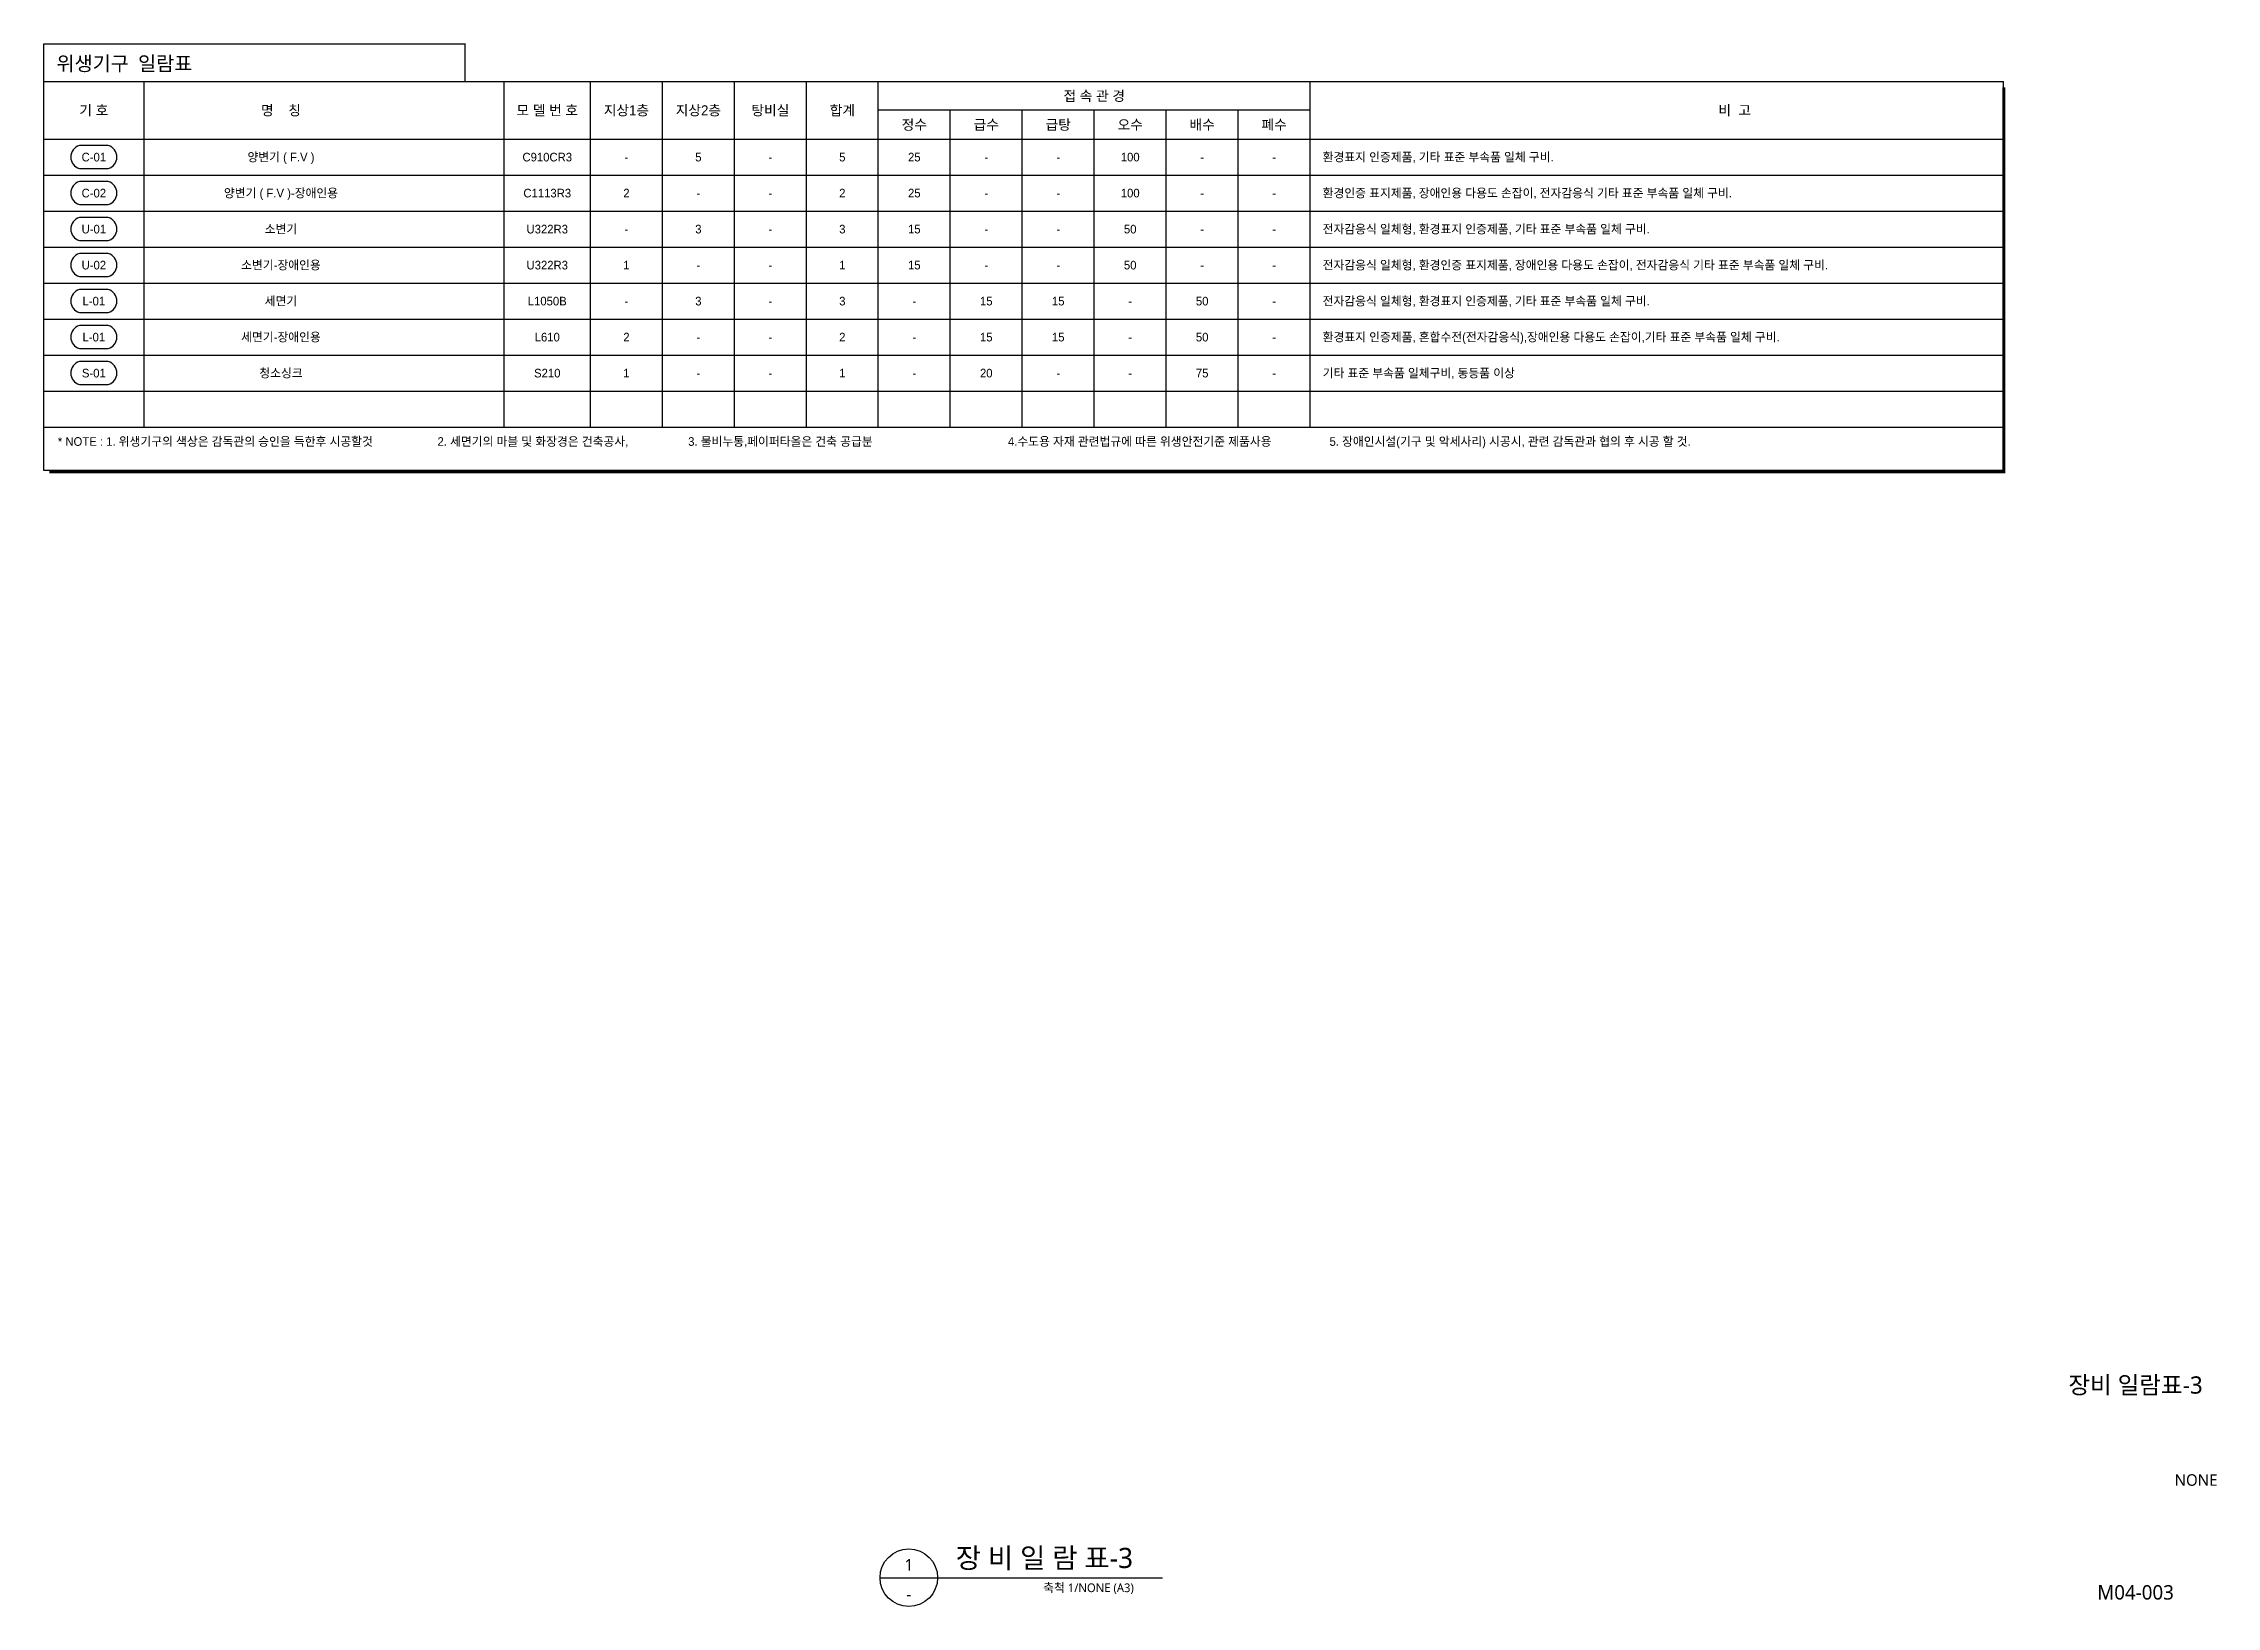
# Model space of a CAD drawing. Header units: millimetres. Extents: x 1142 to 3579, y 1194 to 1737.
# Drawn here: x 2824 to 3579, y 1194 to 1737 of the extents above; entities that cross this region are included whole.
import ezdxf
from ezdxf.enums import TextEntityAlignment as Align

# ---------------------------------------------------------------- set-up
doc = ezdxf.new("R2010")
doc.units = ezdxf.units.MM
for name, color, linetype in [('AA-MKXS', 3, 'Continuous'), ('BOX', 7, 'Continuous'), ('TE', 2, 'Continuous'), ('TEXT', 2, 'Continuous'), ('장비일람', 3, 'Continuous')]:
    doc.layers.add(name, color=color, linetype=linetype)
doc.styles.add('SAMOO', font='')
doc.styles.add('돋움체', font='')
doc.styles.add('스타일1', font='malgun.ttf')
doc.styles.get('SAMOO').set_extended_font_data('Dotum')
doc.styles.get('돋움체').set_extended_font_data('DotumChe')

msp = doc.modelspace()

# ---------------------------------------------------------------- texts
at = {"layer": 'AA-MKXS', "style": '스타일1'}
msp.add_text('1', height=4, dxfattribs=at).set_placement((3124.48, 1206.35), align=Align.CENTER)
msp.add_text('장 비 일 람 표-3', height=7, dxfattribs=at).set_placement((3140.79, 1207.23))
msp.add_text('축척 1/NONE (A3)', height=3, dxfattribs=at).set_placement((3202.62, 1200.36), align=Align.MIDDLE_RIGHT)
msp.add_text('-', height=4, dxfattribs=at).set_placement((3124.45, 1198.14), align=Align.MIDDLE)
at = {"layer": 'TE', "style": 'SAMOO'}
for s, p in [('C-01', (2841.36, 1697.12)), ('C-02', (2841.36, 1684.62)), ('U-01', (2841.36, 1672.12)), ('U-02', (2841.36, 1659.62)), ('L-01', (2841.36, 1647.12)), ('L-01', (2841.36, 1634.62)), ('S-01', (2841.36, 1622.12))]:
    msp.add_text(s, height=3, dxfattribs=at).set_placement(p, align=Align.MIDDLE_CENTER)
at = {"layer": 'TEXT', "linetype": 'Continuous', "style": '돋움체'}
msp.add_text('위생기구 일람표', height=5, dxfattribs=at).set_placement((2828.39, 1727.11))
at = {"layer": 'TEXT', "style": 'SAMOO'}
for s, height, p in [('기 호', 3.5, (2841.36, 1713.37)), ('명    칭', 3.5, (2906.36, 1713.37)), ('모 델 번 호', 3.5, (2998.86, 1713.37)), ('지상1층', 3.5, (3026.36, 1713.37)), ('지상2층', 3.5, (3051.36, 1713.37)), ('탕비실', 3.5, (3076.36, 1713.37)), ('합계', 3.5, (3101.36, 1713.37)), ('접 속 관 경', 3.5, (3188.86, 1718.37)), ('비  고', 3.5, (3411.34, 1713.37)), ('정수', 3.5, (3126.36, 1708.37)), ('급수', 3.5, (3151.36, 1708.37)), ('급탕', 3.5, (3176.36, 1708.37)), ('오수', 3.5, (3201.36, 1708.37)), ('배수', 3.5, (3226.36, 1708.37)), ('폐수', 3.5, (3251.36, 1708.37)), ('양변기 ( F.V )', 3, (2906.36, 1697.12)), ('C910CR3', 3, (2998.86, 1697.12)), ('5', 3, (3051.36, 1697.12)), ('5', 3, (3101.36, 1697.12)), ('25', 3, (3126.36, 1697.12)), ('100', 3, (3201.36, 1697.12)), ('-', 3, (3026.36, 1697.12)), ('-', 3, (3076.36, 1697.12)), ('-', 3, (3151.36, 1697.12)), ('-', 3, (3176.36, 1697.12)), ('-', 3, (3226.36, 1697.12)), ('-', 3, (3251.36, 1697.12)), ('양변기 ( F.V )-장애인용', 3, (2906.36, 1684.62)), ('C1113R3', 3, (2998.86, 1684.62)), ('2', 3, (3026.36, 1684.62)), ('-', 3, (3051.36, 1684.62)), ('-', 3, (3076.36, 1684.62)), ('2', 3, (3101.36, 1684.62)), ('25', 3, (3126.36, 1684.62)), ('-', 3, (3151.36, 1684.62)), ('-', 3, (3176.36, 1684.62)), ('100', 3, (3201.36, 1684.62)), ('-', 3, (3226.36, 1684.62)), ('-', 3, (3251.36, 1684.62)), ('소변기', 3, (2906.36, 1672.12)), ('U322R3', 3, (2998.86, 1672.12)), ('-', 3, (3026.36, 1672.12)), ('3', 3, (3051.36, 1672.12)), ('-', 3, (3076.36, 1672.12)), ('3', 3, (3101.36, 1672.12)), ('15', 3, (3126.36, 1672.12)), ('-', 3, (3151.36, 1672.12)), ('-', 3, (3176.36, 1672.12)), ('50', 3, (3201.36, 1672.12)), ('-', 3, (3226.36, 1672.12)), ('-', 3, (3251.36, 1672.12)), ('소변기-장애인용', 3, (2906.36, 1659.62)), ('U322R3', 3, (2998.86, 1659.62)), ('1', 3, (3026.36, 1659.62)), ('1', 3, (3101.36, 1659.62)), ('15', 3, (3126.36, 1659.62)), ('50', 3, (3201.36, 1659.62)), ('-', 3, (3051.36, 1659.62)), ('-', 3, (3076.36, 1659.62)), ('-', 3, (3151.36, 1659.62)), ('-', 3, (3176.36, 1659.62)), ('-', 3, (3226.36, 1659.62)), ('-', 3, (3251.36, 1659.62)), ('세면기', 3, (2906.36, 1647.12)), ('L1050B', 3, (2998.86, 1647.12)), ('-', 3, (3026.36, 1647.12)), ('3', 3, (3051.36, 1647.12)), ('-', 3, (3076.36, 1647.12)), ('3', 3, (3101.36, 1647.12)), ('-', 3, (3126.36, 1647.12)), ('15', 3, (3151.36, 1647.12)), ('15', 3, (3176.36, 1647.12)), ('-', 3, (3201.36, 1647.12)), ('50', 3, (3226.36, 1647.12)), ('-', 3, (3251.36, 1647.12)), ('세면기-장애인용', 3, (2906.36, 1634.62)), ('L610', 3, (2998.86, 1634.62)), ('2', 3, (3026.36, 1634.62)), ('-', 3, (3051.36, 1634.62)), ('-', 3, (3076.36, 1634.62)), ('2', 3, (3101.36, 1634.62)), ('-', 3, (3126.36, 1634.62)), ('15', 3, (3151.36, 1634.62)), ('15', 3, (3176.36, 1634.62)), ('-', 3, (3201.36, 1634.62)), ('50', 3, (3226.36, 1634.62)), ('-', 3, (3251.36, 1634.62)), ('청소싱크', 3, (2906.36, 1622.12)), ('S210', 3, (2998.86, 1622.12)), ('1', 3, (3026.36, 1622.12)), ('1', 3, (3101.36, 1622.12)), ('20', 3, (3151.36, 1622.12)), ('75', 3, (3226.36, 1622.12)), ('-', 3, (3051.36, 1622.12)), ('-', 3, (3076.36, 1622.12)), ('-', 3, (3126.36, 1622.12)), ('-', 3, (3176.36, 1622.12)), ('-', 3, (3201.36, 1622.12)), ('-', 3, (3251.36, 1622.12))]:
    msp.add_text(s, height=height, dxfattribs=at).set_placement(p, align=Align.MIDDLE_CENTER)
for s, p in [('환경표지 인증제품, 기타 표준 부속품 일체 구비.', (3268.21, 1697.12)), ('환경인증 표지제품, 장애인용 다용도 손잡이, 전자감응식 기타 표준 부속품 일체 구비.', (3268.21, 1684.62)), ('전자감응식 일체형, 환경표지 인증제품, 기타 표준 부속품 일체 구비.', (3268.21, 1672.12)), ('전자감응식 일체형, 환경인증 표지제품, 장애인용 다용도 손잡이, 전자감응식 기타 표준 부속품 일체 구비.', (3268.21, 1659.62)), ('전자감응식 일체형, 환경표지 인증제품, 기타 표준 부속품 일체 구비.', (3268.21, 1647.12)), ('환경표지 인증제품, 혼합수전(전자감응식),장애인용 다용도 손잡이,기타 표준 부속품 일체 구비.', (3268.21, 1634.62)), ('기타 표준 부속품 일체구비, 동등품 이상', (3268.21, 1622.12)), ('* NOTE : 1. 위생기구의 색상은 감독관의 승인을 득한후 시공할것', (2828.86, 1598.37)), ('2. 세면기의 마블 및 화장경은 건축공사,', (2960.73, 1598.37)), ('3. 물비누통,페이퍼타올은 건축 공급분', (3047.81, 1598.37)), ('4.수도용 자재 관련법규에 따른 위생안전기준 제품사용', (3158.89, 1598.37)), ('5. 장애인시설(기구 및 악세사리) 시공시, 관련 감독관과 협의 후 시공 할 것.', (3270.59, 1598.37))]:
    msp.add_text(s, height=3, dxfattribs=at).set_placement(p, align=Align.MIDDLE_LEFT)
at = {"layer": 'TEXT', "color": 3, "style": '스타일1'}
for s, height, p in [('장비 일람표-3', 6, (3550.59, 1270.78)), ('NONE', 4, (3571.59, 1237.78)), ('M04-003', 5, (3550.59, 1198.78))]:
    msp.add_text(s, height=height, dxfattribs=at).set_placement(p, align=Align.MIDDLE_CENTER)

# ---------------------------------------------------------------- linework, layer by layer
at = {"layer": 'AA-MKXS', "color": 7}
msp.add_line((3114.45, 1203.86), (3212.62, 1203.86), dxfattribs=at)
msp.add_circle((3124.45, 1203.86), 10, dxfattribs=at)
at = {"layer": 'BOX', "color": 4}
for p, q in [((2823.86, 1736.37), (2823.86, 1588.37)), ((2970.28, 1736.37), (2823.86, 1736.37)), ((2823.86, 1723.37), (3504.69, 1723.37)), ((2858.86, 1603.37), (2858.86, 1723.37)), ((2983.86, 1603.37), (2983.86, 1723.37)), ((3113.86, 1603.37), (3113.86, 1723.37)), ((3263.86, 1603.37), (3263.86, 1723.37)), ((3504.69, 1588.37), (3504.69, 1723.37)), ((3263.86, 1713.37), (3113.86, 1713.37)), ((2823.86, 1703.37), (3504.69, 1703.37)), ((2823.86, 1588.37), (3504.69, 1588.37))]:
    msp.add_line(p, q, dxfattribs=at)
at = {"layer": 'BOX'}
for p, q in [((3013.86, 1603.37), (3013.86, 1723.37)), ((3038.86, 1603.37), (3038.86, 1723.37)), ((3063.86, 1603.37), (3063.86, 1723.37)), ((3088.86, 1603.37), (3088.86, 1723.37)), ((3088.86, 1603.37), (3088.86, 1723.37)), ((3138.86, 1603.37), (3138.86, 1713.37)), ((3163.86, 1603.37), (3163.86, 1713.37)), ((3188.86, 1603.37), (3188.86, 1713.37)), ((3213.86, 1603.37), (3213.86, 1713.37)), ((3238.86, 1603.37), (3238.86, 1713.37)), ((2823.86, 1690.87), (3504.69, 1690.87)), ((2823.86, 1678.37), (3504.69, 1678.37)), ((2823.86, 1665.87), (3504.69, 1665.87)), ((2823.86, 1653.37), (3504.69, 1653.37)), ((2823.86, 1640.87), (3504.69, 1640.87)), ((2823.86, 1628.37), (3504.69, 1628.37)), ((2823.86, 1615.87), (3504.69, 1615.87)), ((2823.86, 1603.37), (3504.69, 1603.37))]:
    msp.add_line(p, q, dxfattribs=at)
at = {"layer": 'BOX', "color": 4, "const_width": 1}
msp.add_lwpolyline([(3504.86, 1721.37), (3504.86, 1587.87), (2825.86, 1587.87)], dxfattribs=at)
at = {"layer": 'TE'}
for points in [[(2846.36, 1701.12), (2836.36, 1701.12, 0.749894), (2836.36, 1693.12), (2846.36, 1693.12, 0.749894), (2846.36, 1701.12)], [(2846.36, 1688.62), (2836.36, 1688.62, 0.749894), (2836.36, 1680.62), (2846.36, 1680.62, 0.749894), (2846.36, 1688.62)], [(2846.36, 1676.12), (2836.36, 1676.12, 0.749894), (2836.36, 1668.12), (2846.36, 1668.12, 0.749894), (2846.36, 1676.12)], [(2846.36, 1663.62), (2836.36, 1663.62, 0.749894), (2836.36, 1655.62), (2846.36, 1655.62, 0.749894), (2846.36, 1663.62)], [(2846.36, 1651.12), (2836.36, 1651.12, 0.749894), (2836.36, 1643.12), (2846.36, 1643.12, 0.749894), (2846.36, 1651.12)], [(2846.36, 1638.62), (2836.36, 1638.62, 0.749894), (2836.36, 1630.62), (2846.36, 1630.62, 0.749894), (2846.36, 1638.62)], [(2846.36, 1626.12), (2836.36, 1626.12, 0.749894), (2836.36, 1618.12), (2846.36, 1618.12, 0.749894), (2846.36, 1626.12)]]:
    msp.add_lwpolyline(points, format="xyb", dxfattribs=at)
at = {"layer": '장비일람', "color": 4}
msp.add_line((2970.28, 1736.57), (2970.28, 1723.37), dxfattribs=at)

msp.set_redraw_order([(e.dxf.handle, doc.entitydb.next_handle()) for e in msp.query("TEXT MTEXT ATTDEF DIMENSION ARC_DIMENSION")])  # texts and dimensions are drawn at this point

doc.saveas('drawing.dxf')
